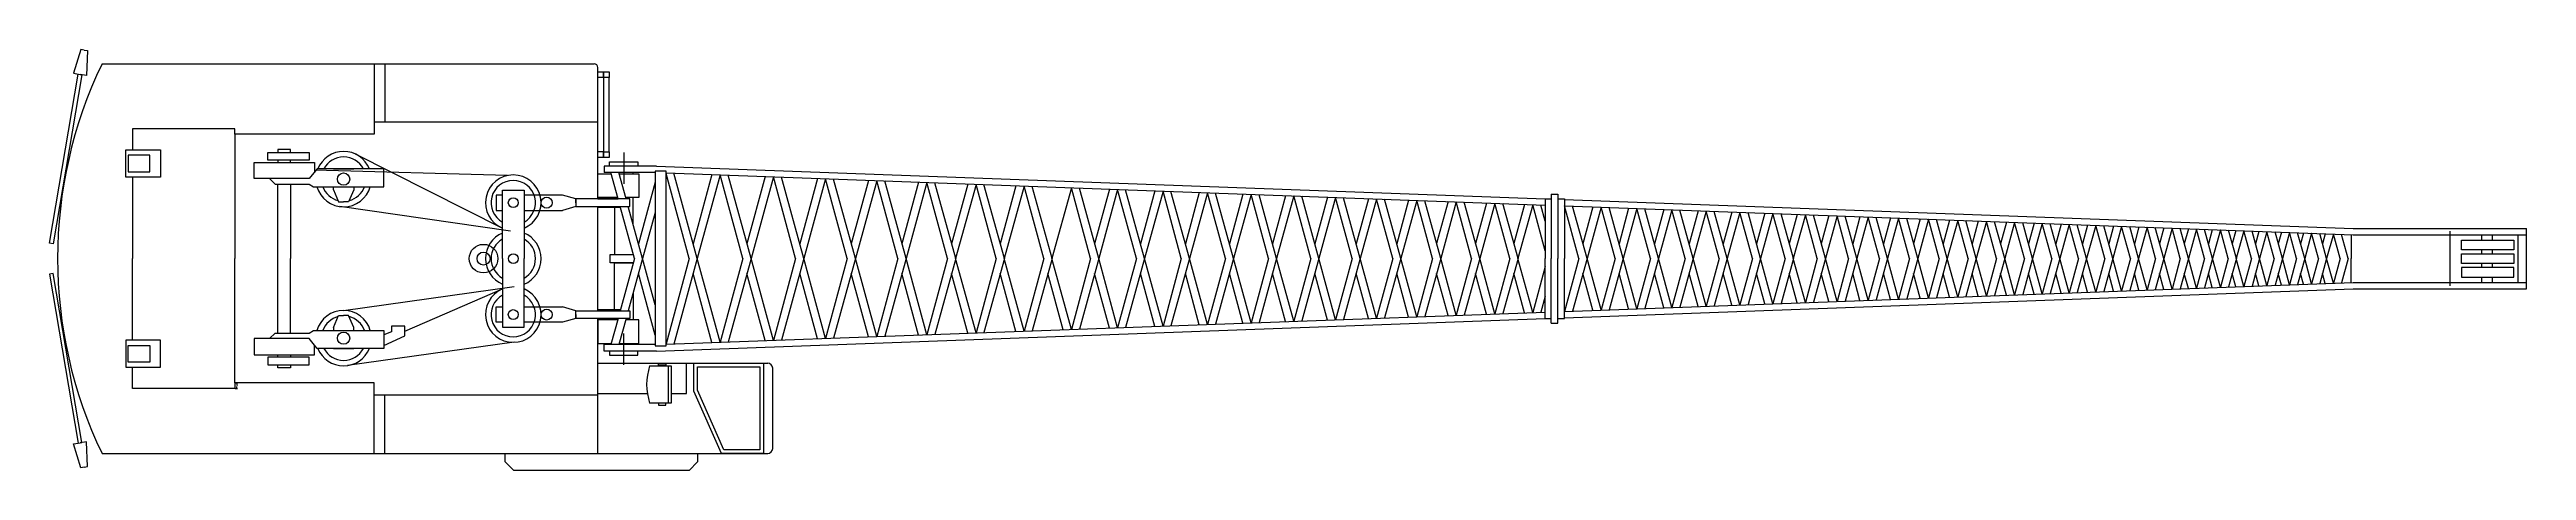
# Model space of a CAD drawing. Header units: inches. Extents: x -11313 to -10532, y -2328 to -2195.
import ezdxf

# ---------------------------------------------------------------- set-up
doc = ezdxf.new("R2010")
doc.units = ezdxf.units.IN
doc.header["$MEASUREMENT"] = 0
doc.layers.add('dimension', color=220, linetype='Continuous')
doc.styles.get("Standard").update_dxf_attribs({"font": 'arial.ttf'})
doc.dimstyles.get("Standard").update_dxf_attribs({"dimtxt": 0.18, "dimasz": 0.18, "dimexe": 0.18, "dimexo": 0.0625, "dimgap": 0.09, "dimtad": 0, "dimtih": 1, "dimtoh": 1, "dimdec": 4, "dimzin": 0, "dimdsep": 46, "dimtxsty": 'Standard', "dimcen": 0.09, "dimadec": 0, "dimazin": 0, "dimtfac": 1, "dimtdec": 4, "dimtofl": 0, "dimtmove": 0, "dimatfit": 3, "dimfxl": 1, "dimtolj": 1, "dimtzin": 0, "dimarcsym": 0})

# ---------------------------------------------------------------- blocks, each defined once
blk = doc.blocks.new('*D2')
at = {"layer": 'Defpoints', "color": 0, "transparency": 16777216}
for p in [(-11254.61, -2300.62), (-11254.61, -2302.38), (-11254.02, -2302.38)]:
    blk.add_point(p, dxfattribs=at)
at = {"layer": 'dimension', "color": 0, "lineweight": -2, "transparency": 16777216}
for p, q in [((-11254.54, -2300.62), (-11253.84, -2300.62)), ((-11254.54, -2302.38), (-11253.84, -2302.38)), ((-11254.02, -2300.8), (-11254.02, -2301.32)), ((-11254.02, -2302.2), (-11254.02, -2301.68))]:
    blk.add_line(p, q, dxfattribs=at)
at = {"layer": 'dimension', "color": 0, "transparency": 16777216}
for points in [[(-11254.05, -2300.8), (-11253.99, -2300.8), (-11254.02, -2300.62)], [(-11254.05, -2302.2), (-11253.99, -2302.2), (-11254.02, -2302.38)]]:
    blk.add_solid(points, dxfattribs=at)
at = {"layer": 'dimension', "color": 0, "transparency": 16777216, "insert": (-11254.02, -2301.5), "char_height": 0.18, "attachment_point": 5}
blk.add_mtext('\\A1;1.7564', dxfattribs=at)

msp = doc.modelspace()

# ---------------------------------------------------------------- linework, layer by layer
at = {"color": 0, "linetype": 'Continuous'}
for p, q in [((-11296.49572, -2199.99382), (-11141.34753, -2199.99382)), ((-11210.75133, -2199.99382), (-11210.75133, -2222.19802)), ((-11207.36972, -2199.99382), (-11207.36972, -2218.34415)), ((-11140.16643, -2242.56057), (-11140.16643, -2201.17492)), ((-11121.66641, -2232.24268), (-11138.18276, -2232.24268)), ((-11138.18276, -2232.24268), (-11138.18276, -2234.29093)), ((-11132.01708, -2227.91985), (-11132.01708, -2237.84124)), ((-11121.66641, -2232.24268), (-10841.54235, -2242.51764)), ((-11122.15443, -2234.29093), (-11138.18276, -2234.29093)), ((-11133.806, -2242.56057), (-11136.05217, -2234.29093)), ((-11131.30764, -2242.56057), (-11133.58092, -2234.29093)), ((-11122.15443, -2237.26064), (-11127.42152, -2256.69728)), ((-11118.67867, -2234.4019), (-10841.54235, -2244.56727)), ((-11111.39426, -2261.41114), (-11118.67867, -2234.59242)), ((-11108.83409, -2261.41114), (-11116.23416, -2234.49157)), ((-11104.23173, -2234.93182), (-11110.12991, -2256.69728)), ((-11101.61155, -2235.02792), (-11108.8473, -2261.41114)), ((-11094.44542, -2261.41114), (-11101.61155, -2235.02792)), ((-11091.88525, -2261.41114), (-11099.11268, -2235.11958)), ((-11087.44971, -2235.54738), (-11093.18107, -2256.69728)), ((-11084.83151, -2235.64342), (-11091.89847, -2261.41114)), ((-11077.83256, -2261.41114), (-11084.83151, -2235.64342)), ((-11075.2724, -2261.41114), (-11082.33061, -2235.73515)), ((-11071.00036, -2236.15074), (-11076.56822, -2256.69728)), ((-11068.38412, -2236.24671), (-11075.28561, -2261.41114)), ((-11061.54903, -2261.41114), (-11068.38412, -2236.24671)), ((-11058.98886, -2261.41114), (-11065.88122, -2236.33851)), ((-11054.87709, -2236.74214), (-11060.28468, -2256.69728)), ((-11052.26276, -2236.83804), (-11059.00208, -2261.41114)), ((-11045.58829, -2261.41114), (-11052.26276, -2236.83804)), ((-11043.02812, -2261.41114), (-11049.7579, -2236.92992)), ((-11039.07343, -2237.32182), (-11044.32394, -2256.69728)), ((-11036.46097, -2237.41765), (-11043.04133, -2261.41114)), ((-11029.94394, -2261.41114), (-11036.46097, -2237.41765)), ((-11027.38377, -2261.41114), (-11033.9542, -2237.5096)), ((-11023.58305, -2237.89001), (-11028.67959, -2256.69728)), ((-11020.97243, -2237.98577), (-11027.39698, -2261.41114)), ((-11014.60971, -2261.41114), (-11020.97243, -2237.98577)), ((-11012.04954, -2261.41114), (-11018.46378, -2238.07778)), ((-11008.39974, -2238.44693), (-11013.34536, -2256.69728)), ((-11005.79093, -2238.54263), (-11012.06275, -2261.41114)), ((-10999.57945, -2261.41114), (-11005.79093, -2238.54263)), ((-10997.01928, -2261.41114), (-11003.28042, -2238.63471)), ((-10990.91037, -2239.08844), (-10997.0325, -2261.41114)), ((-10984.84714, -2261.41114), (-10990.91037, -2239.08844)), ((-10982.28698, -2261.41114), (-10988.39805, -2239.1806)), ((-10978.9301, -2239.52788), (-10983.5828, -2256.69728)), ((-10976.32478, -2239.62344), (-10982.30019, -2261.41114)), ((-10970.40688, -2261.41114), (-10976.32478, -2239.62344)), ((-10967.84671, -2261.41114), (-10973.8107, -2239.71566)), ((-10964.63196, -2240.05234), (-10969.14253, -2256.69728)), ((-10962.02834, -2240.14784), (-10967.85992, -2261.41114)), ((-10956.25286, -2261.41114), (-10962.02834, -2240.14784)), ((-10953.6927, -2261.41114), (-10959.51252, -2240.24012)), ((-10950.61725, -2240.5664), (-10954.98852, -2256.69728)), ((-10948.01529, -2240.66184), (-10953.70591, -2261.41114)), ((-10942.37943, -2261.41114), (-10948.01529, -2240.66184)), ((-10939.81926, -2261.41114), (-10945.49777, -2240.75418)), ((-11140.16643, -2277.83957), (-11140.16643, -2244.98271)), ((-11128.68587, -2261.41114), (-11133.1481, -2244.98271)), ((-11126.1257, -2261.41114), (-11130.6418, -2244.98271)), ((-11122.15443, -2246.8828), (-11126.13891, -2261.41114)), ((-10936.88035, -2241.07027), (-10941.11508, -2256.69728)), ((-10934.28003, -2241.16565), (-10939.83247, -2261.41114)), ((-10928.78101, -2261.41114), (-10934.28003, -2241.16565)), ((-10926.22084, -2261.41114), (-10931.76084, -2241.25805)), ((-10923.41577, -2241.56415), (-10927.51666, -2256.69728)), ((-10920.81704, -2241.65947), (-10926.23405, -2261.41114)), ((-10915.45215, -2261.41114), (-10920.81704, -2241.65947)), ((-10912.89199, -2261.41114), (-10918.29621, -2241.75193)), ((-10910.2181, -2242.04824), (-10914.18781, -2256.69728)), ((-10907.62093, -2242.1435), (-10912.9052, -2261.41114)), ((-10902.38452, -2261.41114), (-10907.61791, -2242.14361)), ((-10899.82436, -2261.41114), (-10905.09548, -2242.23614)), ((-10897.27908, -2242.52284), (-10901.12018, -2256.69728)), ((-10894.68345, -2242.61805), (-10899.83757, -2261.41114)), ((-10889.57893, -2261.41114), (-10894.68345, -2242.61805)), ((-10887.01876, -2261.41114), (-10892.15945, -2242.71063)), ((-10884.59952, -2242.98793), (-10888.31459, -2256.69728)), ((-10882.0054, -2243.08308), (-10887.03198, -2261.41114)), ((-10877.02719, -2261.41114), (-10882.0054, -2243.08308)), ((-10874.46698, -2261.41114), (-10879.47982, -2243.17572)), ((-10872.17719, -2243.44358), (-10875.76581, -2256.68633)), ((-10869.58458, -2243.53868), (-10874.48621, -2261.41114)), ((-10864.73011, -2261.41114), (-10869.58458, -2243.53868)), ((-10862.16991, -2261.41114), (-10867.05749, -2243.63137)), ((-10860.00114, -2243.8902), (-10863.46874, -2256.68633)), ((-10857.40998, -2243.98524), (-10862.18913, -2261.41114)), ((-10852.67681, -2261.41114), (-10857.40998, -2243.98524)), ((-10850.11661, -2261.41114), (-10854.88141, -2244.07799)), ((-10848.06647, -2244.32796), (-10851.41544, -2256.68633)), ((-10845.47672, -2244.42295), (-10850.13583, -2261.41114)), ((-10841.54235, -2258.90794), (-10845.47672, -2244.42295)), ((-10841.54235, -2249.62443), (-10842.9467, -2244.51575)), ((-10841.54235, -2242.51764), (-10841.54235, -2261.41114)), ((-10841.54235, -2242.51764), (-10839.64296, -2242.51764)), ((-10839.64296, -2241.09567), (-10839.64296, -2261.41114)), ((-10839.64296, -2241.09567), (-10837.60586, -2241.09567)), ((-10837.60586, -2241.09567), (-10837.60586, -2261.41114)), ((-10837.60586, -2242.51764), (-10835.43104, -2242.51764)), ((-10835.43104, -2242.51764), (-10835.43104, -2261.41114)), ((-10835.43104, -2242.7418), (-10586.82837, -2251.86055)), ((-10835.43104, -2244.79143), (-10586.86593, -2253.9088)), ((-10830.91393, -2261.41114), (-10835.4281, -2244.79154)), ((-10828.35376, -2261.41114), (-10832.8969, -2244.88438)), ((-10826.5119, -2245.11858), (-10829.64959, -2256.69728)), ((-10823.92467, -2245.21348), (-10828.36698, -2261.41114)), ((-10819.52511, -2261.41114), (-10823.92467, -2245.21348)), ((-10816.96495, -2261.41114), (-10821.39208, -2245.30638)), ((-10815.23517, -2245.53221), (-10818.26077, -2256.69728)), ((-10812.64928, -2245.62706), (-10816.97816, -2261.41114)), ((-10808.36206, -2261.41114), (-10812.64928, -2245.62706)), ((-10805.80189, -2261.41114), (-10810.11532, -2245.72001)), ((-10804.18199, -2245.93764), (-10807.09771, -2256.69728)), ((-10801.59741, -2246.03245), (-10805.81511, -2261.41114)), ((-10797.42035, -2261.41114), (-10801.59746, -2246.03244)), ((-10794.86018, -2261.41114), (-10799.06215, -2246.12544)), ((-10793.34796, -2246.33504), (-10796.156, -2256.69728)), ((-10790.76467, -2246.42979), (-10794.87339, -2261.41114)), ((-10786.69548, -2261.41114), (-10790.76467, -2246.42979)), ((-10784.13531, -2261.41114), (-10788.22804, -2246.52283)), ((-10782.72865, -2246.72455), (-10785.43113, -2256.69728)), ((-10780.14662, -2246.81926), (-10784.14853, -2261.41114)), ((-10776.18321, -2261.41114), (-10780.14662, -2246.81926)), ((-10773.62305, -2261.41114), (-10777.6087, -2246.91235)), ((-10772.31984, -2247.10635), (-10774.91887, -2256.69728)), ((-10769.73905, -2247.20101), (-10773.63626, -2261.41114)), ((-10765.87934, -2261.41114), (-10769.73905, -2247.20101)), ((-10763.31917, -2261.41114), (-10767.19987, -2247.29415)), ((-10762.11738, -2247.48057), (-10764.61499, -2256.69728)), ((-10759.53779, -2247.57519), (-10763.33238, -2261.41114)), ((-10755.77971, -2261.41114), (-10759.53779, -2247.57519)), ((-10753.21955, -2261.41114), (-10756.99737, -2247.66838)), ((-10752.11715, -2247.84738), (-10754.51537, -2256.69728)), ((-10749.53876, -2247.94196), (-10753.23276, -2261.41114)), ((-10745.8803, -2261.41114), (-10749.53876, -2247.94196)), ((-10743.32013, -2261.41114), (-10746.99712, -2248.03519)), ((-10742.31517, -2248.20692), (-10744.61595, -2256.69728)), ((-10739.73793, -2248.30145), (-10743.33334, -2261.41114)), ((-10736.17712, -2261.41114), (-10739.73793, -2248.30145)), ((-10733.61695, -2261.41114), (-10737.19511, -2248.39472)), ((-10732.70749, -2248.55933), (-10734.91277, -2256.69728)), ((-10730.1314, -2248.65382), (-10733.63017, -2261.41114)), ((-10726.66411, -2261.41114), (-10730.1292, -2248.6539)), ((-10724.10395, -2261.41114), (-10727.5852, -2248.74721)), ((-10723.28811, -2248.90483), (-10725.39977, -2256.69728)), ((-10720.71313, -2248.99928), (-10724.11716, -2261.41114)), ((-10717.34186, -2261.41114), (-10720.71313, -2248.99928)), ((-10714.78169, -2261.41114), (-10718.168, -2249.09264)), ((-10714.05761, -2249.24341), (-10716.07752, -2256.69728)), ((-10711.48373, -2249.33782), (-10714.79491, -2261.41114)), ((-10708.20441, -2261.41114), (-10711.48373, -2249.33782)), ((-10705.64424, -2261.41114), (-10708.93747, -2249.43121)), ((-10705.01008, -2249.57527), (-10706.94006, -2256.69728)), ((-10702.43728, -2249.66964), (-10705.65745, -2261.41114)), ((-10699.24809, -2261.41114), (-10702.43728, -2249.66964)), ((-10696.68792, -2261.41114), (-10699.88992, -2249.76308)), ((-10696.14191, -2249.90056), (-10697.98374, -2256.69728)), ((-10693.57016, -2249.99489), (-10696.70113, -2261.41114)), ((-10690.46931, -2261.41114), (-10693.57016, -2249.99489)), ((-10687.90914, -2261.41114), (-10691.02172, -2250.08836)), ((-10687.44954, -2250.21939), (-10689.20496, -2256.69728)), ((-10684.87881, -2250.31369), (-10687.92236, -2261.41114)), ((-10681.86258, -2261.41114), (-10684.87682, -2250.31376)), ((-10679.30242, -2261.41114), (-10682.32733, -2250.40727)), ((-10678.92752, -2250.53198), (-10680.59824, -2256.69728)), ((-10676.35781, -2250.62624), (-10679.31563, -2261.41114)), ((-10673.42844, -2261.41114), (-10676.35781, -2250.62624)), ((-10670.86828, -2261.41114), (-10673.80728, -2250.71979)), ((-10670.57639, -2250.8383), (-10672.1641, -2256.69728)), ((-10668.00766, -2250.93252), (-10670.88149, -2261.41114)), ((-10665.16149, -2261.41114), (-10668.00766, -2250.93252)), ((-10662.60133, -2261.41114), (-10665.45613, -2251.02611)), ((-10662.3908, -2251.13855), (-10663.89715, -2256.69728)), ((-10659.82305, -2251.23273), (-10662.61454, -2261.41114)), ((-10657.05842, -2261.41114), (-10659.82305, -2251.23273)), ((-10654.49825, -2261.41114), (-10657.27052, -2251.32636)), ((-10654.36748, -2251.43284), (-10655.79408, -2256.69728)), ((-10651.80068, -2251.52699), (-10654.51147, -2261.41114)), ((-10649.11598, -2261.41114), (-10651.80068, -2251.52699)), ((-10646.55581, -2261.41114), (-10649.24717, -2251.62065)), ((-10646.5032, -2251.7213), (-10647.85163, -2256.69728)), ((-10643.93734, -2251.81542), (-10646.56902, -2261.41114)), ((-10641.33098, -2261.41114), (-10643.93734, -2251.81542)), ((-10638.77081, -2261.41114), (-10641.38288, -2251.90912)), ((-10638.79483, -2252.00405), (-10640.06663, -2256.69728)), ((-10636.22988, -2252.09813), (-10638.78403, -2261.41114)), ((-10633.70031, -2261.41114), (-10636.22988, -2252.09813)), ((-10631.14014, -2261.41114), (-10633.67448, -2252.19186)), ((-10631.23925, -2252.28119), (-10632.43596, -2256.69728)), ((-10628.6752, -2252.37524), (-10631.15335, -2261.41114)), ((-10626.22089, -2261.41114), (-10628.6752, -2252.37524)), ((-10623.66073, -2261.41114), (-10626.11888, -2252.469)), ((-10623.83345, -2252.55283), (-10624.95655, -2256.69728)), ((-10621.27028, -2252.64685), (-10623.67394, -2261.41114)), ((-10618.88975, -2261.41114), (-10621.27028, -2252.64685)), ((-10616.32958, -2261.41114), (-10618.71306, -2252.74065)), ((-10616.57446, -2252.81909), (-10617.6254, -2256.69728)), ((-10614.01215, -2252.91308), (-10616.3428, -2261.41114)), ((-10611.70229, -2261.41114), (-10614.01049, -2252.91314)), ((-10609.14212, -2261.41114), (-10611.45239, -2253.00697)), ((-10609.45774, -2253.08013), (-10610.43794, -2256.69728)), ((-10606.89627, -2253.17409), (-10609.15533, -2261.41114)), ((-10604.65896, -2261.41108), (-10606.89627, -2253.17409)), ((-10602.0988, -2261.41108), (-10604.33731, -2253.26795)), ((-10602.48375, -2253.33594), (-10603.39462, -2256.69722)), ((-10599.92311, -2253.42986), (-10602.11201, -2261.41108)), ((-10597.75528, -2261.41108), (-10599.92311, -2253.42986)), ((-10595.19511, -2261.41108), (-10597.3633, -2253.52376)), ((-10595.64801, -2253.58667), (-10596.49093, -2256.69722)), ((-10593.08818, -2253.68057), (-10595.20832, -2261.41108)), ((-10590.98845, -2261.41108), (-10593.08818, -2253.68057)), ((-10588.42828, -2261.41108), (-10590.52754, -2253.77449)), ((-10587.48277, -2253.88617), (-10587.48277, -2261.41114)), ((-10586.86593, -2253.9088), (-10532.20953, -2253.9088)), ((-10586.82837, -2251.86055), (-10532.20953, -2251.86055)), ((-10556.39214, -2252.77798), (-10556.39214, -2269.99806)), ((-10534.92654, -2253.9088), (-10534.92654, -2268.91349)), ((-10532.20953, -2270.96174), (-10532.20953, -2251.86055)), ((-11128.68587, -2261.41114), (-11133.1481, -2277.83957)), ((-11126.1257, -2261.41114), (-11130.6418, -2277.83957)), ((-11122.15443, -2275.93949), (-11126.13891, -2261.41114)), ((-11111.39426, -2261.41114), (-11118.67867, -2288.22987)), ((-11108.83409, -2261.41114), (-11116.23416, -2288.33072)), ((-11101.61155, -2287.79436), (-11108.8473, -2261.41114)), ((-11094.44542, -2261.41114), (-11101.61155, -2287.79436)), ((-11091.88525, -2261.41114), (-11099.11268, -2287.7027)), ((-11084.83151, -2287.17887), (-11091.89847, -2261.41114)), ((-11077.83256, -2261.41114), (-11084.83151, -2287.17887)), ((-11075.2724, -2261.41114), (-11082.33061, -2287.08714)), ((-11068.38412, -2286.57558), (-11075.28561, -2261.41114)), ((-11061.54903, -2261.41114), (-11068.38412, -2286.57558)), ((-11058.98886, -2261.41114), (-11065.88122, -2286.48377)), ((-11052.26276, -2285.98425), (-11059.00208, -2261.41114)), ((-11045.58829, -2261.41114), (-11052.26276, -2285.98425)), ((-11043.02812, -2261.41114), (-11049.7579, -2285.89237)), ((-11036.46097, -2285.40464), (-11043.04133, -2261.41114)), ((-11029.94394, -2261.41114), (-11036.46097, -2285.40464)), ((-11027.38377, -2261.41114), (-11033.9542, -2285.31269)), ((-11020.97243, -2284.83652), (-11027.39698, -2261.41114)), ((-11014.60971, -2261.41114), (-11020.97243, -2284.83652)), ((-11012.04954, -2261.41114), (-11018.46378, -2284.7445)), ((-11005.79093, -2284.27966), (-11012.06275, -2261.41114)), ((-10999.57945, -2261.41114), (-11005.79093, -2284.27966)), ((-10997.01928, -2261.41114), (-11003.28042, -2284.18758)), ((-10990.91037, -2283.73384), (-10997.0325, -2261.41114)), ((-10984.84714, -2261.41114), (-10990.91037, -2283.73384)), ((-10982.28698, -2261.41114), (-10988.39805, -2283.64169)), ((-10976.32478, -2283.19884), (-10982.30019, -2261.41114)), ((-10970.40688, -2261.41114), (-10976.32478, -2283.19884)), ((-10967.84671, -2261.41114), (-10973.8107, -2283.10663)), ((-10962.02834, -2282.67445), (-10967.85992, -2261.41114)), ((-10956.25286, -2261.41114), (-10962.02834, -2282.67445)), ((-10953.6927, -2261.41114), (-10959.51252, -2282.58217)), ((-10948.01529, -2282.16045), (-10953.70591, -2261.41114)), ((-10942.37943, -2261.41114), (-10948.01529, -2282.16045)), ((-10939.81926, -2261.41114), (-10945.49777, -2282.06811)), ((-10934.28003, -2281.65664), (-10939.83247, -2261.41114)), ((-10928.78101, -2261.41114), (-10934.28003, -2281.65664)), ((-10926.22084, -2261.41114), (-10931.76084, -2281.56424)), ((-10920.81704, -2281.16282), (-10926.23405, -2261.41114)), ((-10915.45215, -2261.41114), (-10920.81704, -2281.16282)), ((-10912.89199, -2261.41114), (-10918.29621, -2281.07035)), ((-10907.62093, -2280.67878), (-10912.9052, -2261.41114)), ((-10902.38452, -2261.41114), (-10907.61791, -2280.67867)), ((-10899.82436, -2261.41114), (-10905.09548, -2280.58615)), ((-10894.68345, -2280.20424), (-10899.83757, -2261.41114)), ((-10889.57893, -2261.41114), (-10894.68345, -2280.20424)), ((-10887.01876, -2261.41114), (-10892.15945, -2280.11166)), ((-10882.0054, -2279.73921), (-10887.03198, -2261.41114)), ((-10877.02719, -2261.41114), (-10882.0054, -2279.73921)), ((-10874.46698, -2261.41114), (-10879.47982, -2279.64657)), ((-10869.58458, -2279.28361), (-10874.48621, -2261.41114)), ((-10864.73011, -2261.41114), (-10869.58458, -2279.28361)), ((-10862.16991, -2261.41114), (-10867.05749, -2279.19092)), ((-10857.40998, -2278.83705), (-10862.18913, -2261.41114)), ((-10852.67681, -2261.41114), (-10857.40998, -2278.83705)), ((-10850.11661, -2261.41114), (-10854.88141, -2278.7443)), ((-10845.47672, -2278.39933), (-10850.13583, -2261.41114)), ((-10841.54235, -2263.91434), (-10845.47672, -2278.39933)), ((-10841.54235, -2280.30465), (-10841.54235, -2261.41114)), ((-10839.64296, -2281.72662), (-10839.64296, -2261.41114)), ((-10837.60586, -2281.72662), (-10837.60586, -2261.41114)), ((-10835.43104, -2280.30465), (-10835.43104, -2261.41114)), ((-10830.91393, -2261.41114), (-10835.4281, -2278.03075)), ((-10828.35376, -2261.41114), (-10832.8969, -2277.93791)), ((-10823.92467, -2277.6088), (-10828.36698, -2261.41114)), ((-10819.52511, -2261.41114), (-10823.92467, -2277.6088)), ((-10816.96495, -2261.41114), (-10821.39208, -2277.51591)), ((-10812.64928, -2277.19522), (-10816.97816, -2261.41114)), ((-10808.36206, -2261.41114), (-10812.64928, -2277.19522)), ((-10805.80189, -2261.41114), (-10810.11532, -2277.10228)), ((-10801.59741, -2276.78984), (-10805.81511, -2261.41114)), ((-10797.42035, -2261.41114), (-10801.59746, -2276.78984)), ((-10794.86018, -2261.41114), (-10799.06215, -2276.69685)), ((-10790.76467, -2276.3925), (-10794.87339, -2261.41114)), ((-10786.69548, -2261.41114), (-10790.76467, -2276.3925)), ((-10784.13531, -2261.41114), (-10788.22804, -2276.29945)), ((-10780.14662, -2276.00303), (-10784.14853, -2261.41114)), ((-10776.18321, -2261.41114), (-10780.14662, -2276.00303)), ((-10773.62305, -2261.41114), (-10777.6087, -2275.90993)), ((-10769.73905, -2275.62128), (-10773.63626, -2261.41114)), ((-10765.87934, -2261.41114), (-10769.73905, -2275.62128)), ((-10763.31917, -2261.41114), (-10767.19987, -2275.52814)), ((-10759.53779, -2275.24709), (-10763.33238, -2261.41114)), ((-10755.77971, -2261.41114), (-10759.53779, -2275.24709)), ((-10753.21955, -2261.41114), (-10756.99737, -2275.15391)), ((-10749.53876, -2274.88033), (-10753.23276, -2261.41114)), ((-10745.8803, -2261.41114), (-10749.53876, -2274.88033)), ((-10743.32013, -2261.41114), (-10746.99712, -2274.7871)), ((-10739.73793, -2274.52083), (-10743.33334, -2261.41114)), ((-10736.17712, -2261.41114), (-10739.73793, -2274.52083)), ((-10733.61695, -2261.41114), (-10737.19511, -2274.42756)), ((-10730.1314, -2274.16847), (-10733.63017, -2261.41114)), ((-10726.66411, -2261.41114), (-10730.1292, -2274.16839)), ((-10724.10395, -2261.41114), (-10727.5852, -2274.07507)), ((-10720.71313, -2273.823), (-10724.11716, -2261.41114)), ((-10717.34186, -2261.41114), (-10720.71313, -2273.823)), ((-10714.78169, -2261.41114), (-10718.168, -2273.72965)), ((-10711.48373, -2273.48447), (-10714.79491, -2261.41114)), ((-10708.20441, -2261.41114), (-10711.48373, -2273.48447)), ((-10705.64424, -2261.41114), (-10708.93747, -2273.39107)), ((-10702.43728, -2273.15265), (-10705.65745, -2261.41114)), ((-10699.24809, -2261.41114), (-10702.43728, -2273.15265)), ((-10696.68792, -2261.41114), (-10699.88992, -2273.05921)), ((-10693.57016, -2272.8274), (-10696.70113, -2261.41114)), ((-10690.46931, -2261.41114), (-10693.57016, -2272.8274)), ((-10687.90914, -2261.41114), (-10691.02172, -2272.73392)), ((-10684.87881, -2272.5086), (-10687.92236, -2261.41114)), ((-10681.86258, -2261.41114), (-10684.87682, -2272.50853)), ((-10679.30242, -2261.41114), (-10682.32733, -2272.41501)), ((-10676.35781, -2272.19605), (-10679.31563, -2261.41114)), ((-10673.42844, -2261.41114), (-10676.35781, -2272.19605)), ((-10670.86828, -2261.41114), (-10673.80728, -2272.1025)), ((-10668.00766, -2271.88977), (-10670.88149, -2261.41114)), ((-10665.16149, -2261.41114), (-10668.00766, -2271.88977)), ((-10662.60133, -2261.41114), (-10665.45613, -2271.79618)), ((-10659.82305, -2271.58956), (-10662.61454, -2261.41114)), ((-10657.05842, -2261.41114), (-10659.82305, -2271.58956)), ((-10654.49825, -2261.41114), (-10657.27052, -2271.49593)), ((-10651.80068, -2271.29529), (-10654.51147, -2261.41114)), ((-10649.11598, -2261.41114), (-10651.80068, -2271.29529)), ((-10646.55581, -2261.41114), (-10649.24717, -2271.20163)), ((-10643.93734, -2271.00687), (-10646.56902, -2261.41114)), ((-10641.33098, -2261.41114), (-10643.93734, -2271.00687)), ((-10638.77081, -2261.41114), (-10641.38288, -2270.91317)), ((-10636.22988, -2270.72416), (-10638.78403, -2261.41114)), ((-10633.70031, -2261.41114), (-10636.22988, -2270.72416)), ((-10631.14014, -2261.41114), (-10633.67448, -2270.63043)), ((-10628.6752, -2270.44705), (-10631.15335, -2261.41114)), ((-10626.22089, -2261.41114), (-10628.6752, -2270.44705)), ((-10623.66073, -2261.41114), (-10626.11888, -2270.35329)), ((-10621.27028, -2270.17544), (-10623.67394, -2261.41114)), ((-10618.88975, -2261.41114), (-10621.27028, -2270.17544)), ((-10616.32958, -2261.41114), (-10618.71306, -2270.08164)), ((-10614.01215, -2269.90921), (-10616.3428, -2261.41114)), ((-10611.70229, -2261.41114), (-10614.01049, -2269.90915)), ((-10609.14212, -2261.41114), (-10611.45239, -2269.81532)), ((-10606.89627, -2269.6482), (-10609.15533, -2261.41114)), ((-10604.65896, -2261.4112), (-10606.89627, -2269.6482)), ((-10602.0988, -2261.4112), (-10604.33731, -2269.55434)), ((-10599.92311, -2269.39242), (-10602.11201, -2261.4112)), ((-10597.75528, -2261.4112), (-10599.92311, -2269.39242)), ((-10595.19511, -2261.4112), (-10597.3633, -2269.29853)), ((-10593.08818, -2269.14172), (-10595.20832, -2261.4112)), ((-10590.98845, -2261.4112), (-10593.08818, -2269.14172)), ((-10588.42828, -2261.4112), (-10590.52754, -2269.0478)), ((-10587.48277, -2268.93611), (-10587.48277, -2261.41114)), ((-11122.15443, -2285.56165), (-11127.42152, -2266.12501)), ((-11104.23173, -2287.89047), (-11110.12991, -2266.12501)), ((-11087.44971, -2287.27491), (-11093.18107, -2266.12501)), ((-11071.00036, -2286.67154), (-11076.56822, -2266.12501)), ((-11054.87709, -2286.08014), (-11060.28468, -2266.12501)), ((-11039.07343, -2285.50046), (-11044.32394, -2266.12501)), ((-11023.58305, -2284.93228), (-11028.67959, -2266.12501)), ((-11008.39974, -2284.37535), (-11013.34536, -2266.12501)), ((-10993.51741, -2283.82947), (-10998.3151, -2266.12501)), ((-10978.9301, -2283.29441), (-10983.5828, -2266.12501)), ((-10964.63196, -2282.76995), (-10969.14253, -2266.12501)), ((-10950.61725, -2282.25589), (-10954.98852, -2266.12501)), ((-10936.88035, -2281.75202), (-10941.11508, -2266.12501)), ((-10923.41577, -2281.25814), (-10927.51666, -2266.12501)), ((-10910.2181, -2280.77405), (-10914.18781, -2266.12501)), ((-10897.27908, -2280.29945), (-10901.12018, -2266.12501)), ((-10884.59952, -2279.83436), (-10888.31459, -2266.12501)), ((-10872.17719, -2279.37871), (-10875.76581, -2266.13595)), ((-10860.00114, -2278.93209), (-10863.46874, -2266.13595)), ((-10848.06647, -2278.49433), (-10851.41544, -2266.13595)), ((-10835.43104, -2278.03086), (-10586.86593, -2268.91349)), ((-10835.43104, -2280.08049), (-10586.82837, -2270.96174)), ((-10826.5119, -2277.7037), (-10829.64959, -2266.12501)), ((-10815.23517, -2277.29007), (-10818.26077, -2266.12501)), ((-10804.18199, -2276.88464), (-10807.09771, -2266.12501)), ((-10793.34796, -2276.48725), (-10796.156, -2266.12501)), ((-10782.72865, -2276.09773), (-10785.43113, -2266.12501)), ((-10772.31984, -2275.71594), (-10774.91887, -2266.12501)), ((-10762.11738, -2275.34171), (-10764.61499, -2266.12501)), ((-10752.11715, -2274.9749), (-10754.51537, -2266.12501)), ((-10742.31517, -2274.61537), (-10744.61595, -2266.12501)), ((-10732.70749, -2274.26296), (-10734.91277, -2266.12501)), ((-10723.28811, -2273.91745), (-10725.39977, -2266.12501)), ((-10714.05761, -2273.57888), (-10716.07752, -2266.12501)), ((-10705.01008, -2273.24702), (-10706.94006, -2266.12501)), ((-10696.14191, -2272.92173), (-10697.98374, -2266.12501)), ((-10687.44954, -2272.6029), (-10689.20496, -2266.12501)), ((-10678.92752, -2272.29031), (-10680.59824, -2266.12501)), ((-10670.57639, -2271.98399), (-10672.1641, -2266.12501)), ((-10662.3908, -2271.68374), (-10663.89715, -2266.12501)), ((-10654.36748, -2271.38944), (-10655.79408, -2266.12501)), ((-10646.5032, -2271.10098), (-10647.85163, -2266.12501)), ((-10638.79483, -2270.81824), (-10640.06663, -2266.12501)), ((-10631.23925, -2270.5411), (-10632.43596, -2266.12501)), ((-10623.83345, -2270.26946), (-10624.95655, -2266.12501)), ((-10616.57446, -2270.0032), (-10617.6254, -2266.12501)), ((-10609.45774, -2269.74215), (-10610.43794, -2266.12501)), ((-10602.48375, -2269.48635), (-10603.39462, -2266.12507)), ((-10595.64801, -2269.23561), (-10596.49093, -2266.12507)), ((-10586.86593, -2268.91349), (-10532.20953, -2268.91349)), ((-10586.82837, -2270.96174), (-10532.20953, -2270.96174)), ((-11118.67867, -2288.42039), (-10841.54235, -2278.25502)), ((-10841.54235, -2273.19786), (-10842.9467, -2278.30653)), ((-11140.16643, -2322.82847), (-11140.16643, -2280.26172)), ((-11133.806, -2280.26172), (-11136.05217, -2288.53135)), ((-11131.30764, -2280.26172), (-11133.58092, -2288.53135)), ((-11132.01708, -2294.90244), (-11132.01708, -2284.98105)), ((-11121.66641, -2290.57961), (-10841.54235, -2280.30465)), ((-10841.54235, -2280.30465), (-10839.64296, -2280.30465)), ((-10839.64296, -2281.72662), (-10837.60586, -2281.72662)), ((-10837.60586, -2280.30465), (-10835.43104, -2280.30465)), ((-11140.16643, -2294.38645), (-11086.64469, -2294.38645)), ((-11122.15443, -2288.53135), (-11138.18276, -2288.53135)), ((-11138.18276, -2290.57961), (-11138.18276, -2288.53135)), ((-11121.66641, -2290.57961), (-11138.18276, -2290.57961)), ((-11117.98184, -2295.21102), (-11117.98184, -2306.99675)), ((-11112.20283, -2303.95991), (-11112.20283, -2294.38645)), ((-11210.75133, -2322.82847), (-11210.75133, -2300.62427)), ((-11085.06989, -2321.25366), (-11085.06989, -2295.96126)), ((-11207.36972, -2322.82847), (-11207.36972, -2304.47814)), ((-11140.16643, -2303.95991), (-11124.5921, -2303.95991)), ((-11117.05278, -2303.95991), (-11112.20283, -2303.95991)), ((-11296.49572, -2322.82847), (-11086.64469, -2322.82847))]:
    msp.add_line(p, q, dxfattribs=at)
for points in [[(-11302.09995, -2195.65383), (-11303.12605, -2195.47942), (-11305.45395, -2202.96392), (-11303.40175, -2203.31274)], [(-11302.09995, -2195.65383), (-11301.07385, -2195.82824), (-11301.34955, -2203.66155), (-11303.40175, -2203.31274)], [(-11210.75133, -2222.19802), (-11254.60678, -2222.19802), (-11254.60678, -2220.4416), (-11286.87604, -2220.4416), (-11286.87604, -2227.13799)], [(-11254.60678, -2222.19802), (-11254.60678, -2261.41114)], [(-11140.16643, -2218.34415), (-11210.75133, -2218.34415)], [(-11231.16447, -2236.19318), (-11248.58355, -2236.19318), (-11248.58355, -2231.09529), (-11229.55798, -2231.09529), (-11229.55798, -2234.21387)], [(-11243.69521, -2236.19318), (-11241.94552, -2237.94287), (-11231.19042, -2237.94287), (-11229.81982, -2238.73419), (-11207.6908, -2238.73419), (-11207.6908, -2233.11775), (-11228.66833, -2233.11775), (-11231.16447, -2236.19318)], [(-11237.03196, -2227.90159), (-11237.03196, -2227.01768), (-11241.10957, -2227.01768), (-11241.10957, -2227.90159)], [(-11241.10957, -2230.34956), (-11241.10957, -2231.09529), (-11237.03196, -2231.09529), (-11237.03196, -2230.34956)], [(-11223.49594, -2233.11775), (-11217.16809, -2233.11775)], [(-11216.69861, -2228.37439), (-11170.25335, -2251.83851)], [(-11286.87604, -2235.73263), (-11286.87604, -2261.41114)], [(-11241.10957, -2284.87942), (-11241.10957, -2237.94287)], [(-11237.03196, -2237.94287), (-11237.03196, -2261.41114)], [(-11168.62532, -2235.20017), (-11229.55798, -2233.4866)], [(-11223.49594, -2239.68376), (-11223.49594, -2238.73419)], [(-11223.49594, -2239.68376), (-11221.91398, -2243.518), (-11220.33201, -2243.518)], [(-11217.16809, -2239.68376), (-11218.75005, -2243.518), (-11220.33201, -2243.518)], [(-11217.16809, -2238.73419), (-11217.16809, -2239.68376)], [(-11170.25335, -2261.41114), (-11170.25335, -2239.84337), (-11163.46834, -2239.84337), (-11163.46834, -2261.41114)], [(-11133.93435, -2242.08804), (-11140.16643, -2242.08804), (-11140.16643, -2234.65768), (-11135.95256, -2234.65768)], [(-11129.05234, -2234.65768), (-11129.05234, -2234.29093), (-11133.58092, -2234.29093)], [(-11133.48011, -2234.65768), (-11127.29666, -2234.65768), (-11127.29666, -2242.08804), (-11131.43753, -2242.08804)], [(-11167.71457, -2252.70343), (-11221.57134, -2244.99867)], [(-11170.25335, -2241.3495), (-11172.25391, -2241.3495), (-11172.25391, -2246.19378), (-11170.25335, -2246.19378)], [(-11151.35382, -2241.3495), (-11151.35382, -2241.3495), (-11163.46834, -2241.3495)], [(-11163.46834, -2246.19378), (-11151.35382, -2246.19378)], [(-11147.15855, -2243.77164), (-11147.15855, -2242.56057), (-11151.35382, -2241.3495)], [(-11147.15855, -2243.77164), (-11147.15855, -2244.98271), (-11151.35382, -2246.19378)], [(-11140.16643, -2242.56057), (-11140.16643, -2242.55568), (-11133.80733, -2242.55568)], [(-11133.07035, -2245.26897), (-11140.16643, -2245.26897), (-11140.16643, -2244.98271)], [(-11134.98182, -2242.08804), (-11134.98182, -2242.56057)], [(-11134.98182, -2244.98271), (-11134.98182, -2260.09168), (-11129.05234, -2260.09168), (-11129.05234, -2260.0619)], [(-11129.05234, -2250.76475), (-11129.05234, -2242.08804)], [(-10546.3688, -2253.9088), (-10546.3688, -2255.58639)], [(-10542.87716, -2255.58639), (-10542.87716, -2253.9088)], [(-11286.87604, -2287.08965), (-11286.87604, -2261.41114)], [(-11254.60678, -2300.62427), (-11254.60678, -2261.41114)], [(-11237.03196, -2284.87942), (-11237.03196, -2261.41114)], [(-11170.25335, -2261.41114), (-11170.25335, -2282.97892), (-11163.46834, -2282.97892), (-11163.46834, -2261.41114)], [(-11129.04426, -2262.73061), (-11136.26023, -2262.73061), (-11136.26023, -2260.09168), (-11129.04426, -2260.09168)], [(-11134.98182, -2277.83957), (-11134.98182, -2262.73061), (-11129.05234, -2262.73061), (-11129.05234, -2262.76039)], [(-10546.3688, -2258.59522), (-10546.3688, -2259.90672)], [(-10546.3688, -2262.91556), (-10546.3688, -2264.22706)], [(-10542.87716, -2259.90672), (-10542.87716, -2258.59522)], [(-10542.87716, -2264.22706), (-10542.87716, -2262.91556)], [(-11220.33201, -2277.73542), (-11166.60194, -2270.15902)], [(-11201.07504, -2284.23597), (-11170.25335, -2270.98377)], [(-11129.05234, -2272.05754), (-11129.05234, -2280.73424)], [(-10546.3688, -2267.2359), (-10546.3688, -2268.91349)], [(-10542.87716, -2268.91349), (-10542.87716, -2267.2359)], [(-11223.49594, -2283.13853), (-11221.91398, -2279.30429), (-11220.33201, -2279.30429)], [(-11217.16809, -2283.13853), (-11218.75005, -2279.30429), (-11220.33201, -2279.30429)], [(-11170.25335, -2281.47279), (-11172.25391, -2281.47279), (-11172.25391, -2276.6285), (-11170.25335, -2276.6285)], [(-11163.46834, -2276.6285), (-11151.35382, -2276.6285)], [(-11147.15855, -2279.05064), (-11147.15855, -2277.83957), (-11151.35382, -2276.6285)], [(-11147.15855, -2279.05064), (-11147.15855, -2280.26172), (-11151.35382, -2281.47279)], [(-11133.07035, -2277.55331), (-11140.16643, -2277.55331), (-11140.16643, -2277.83957)], [(-11231.16447, -2286.62911), (-11248.58355, -2286.62911), (-11248.58355, -2291.727), (-11229.55798, -2291.727), (-11229.55798, -2288.60842)], [(-11243.69521, -2286.62911), (-11241.94552, -2284.87942), (-11231.19042, -2284.87942), (-11229.81982, -2284.0881), (-11207.6908, -2284.0881), (-11207.6908, -2289.70453), (-11228.66833, -2289.70453), (-11231.16447, -2286.62911)], [(-11223.49594, -2283.13853), (-11223.49594, -2284.0881)], [(-11166.57869, -2287.79729), (-11219.11861, -2295.15329)], [(-11217.16809, -2284.0881), (-11217.16809, -2283.13853)], [(-11207.6908, -2288.75031), (-11201.07504, -2285.79547), (-11201.07504, -2282.67647), (-11205.26288, -2282.67647), (-11205.26288, -2284.44116), (-11207.6908, -2285.42611)], [(-11151.35382, -2281.47279), (-11151.35382, -2281.47279), (-11163.46834, -2281.47279)], [(-11140.16643, -2280.26172), (-11140.16643, -2280.26661), (-11133.80733, -2280.26661)], [(-11133.93435, -2280.73424), (-11140.16643, -2280.73424), (-11140.16643, -2288.16461), (-11135.95256, -2288.16461)], [(-11134.98182, -2280.73424), (-11134.98182, -2280.26172)], [(-11133.48011, -2288.16461), (-11127.29666, -2288.16461), (-11127.29666, -2280.73424), (-11131.43753, -2280.73424)], [(-11241.10957, -2292.47272), (-11241.10957, -2291.727), (-11237.03196, -2291.727), (-11237.03196, -2292.47272)], [(-11237.03196, -2294.92069), (-11237.03196, -2295.80461), (-11241.10957, -2295.80461), (-11241.10957, -2294.92069)], [(-11223.49594, -2289.70453), (-11217.16809, -2289.70453)], [(-11129.05234, -2288.16461), (-11129.05234, -2288.53135), (-11133.58092, -2288.53135)], [(-11123.85727, -2295.21102), (-11117.05278, -2295.21102), (-11117.05278, -2306.99675), (-11123.85727, -2306.99675)], [(-11210.75133, -2300.62427), (-11254.60678, -2300.62427), (-11254.60678, -2302.38069), (-11286.87604, -2302.38069), (-11286.87604, -2295.68429)], [(-11140.16643, -2304.47814), (-11210.75133, -2304.47814)], [(-11302.09995, -2327.16846), (-11303.12605, -2327.34287), (-11305.45395, -2319.85837), (-11303.40175, -2319.50955)], [(-11302.09995, -2327.16846), (-11301.07385, -2326.99405), (-11301.34955, -2319.16073), (-11303.40175, -2319.50955)]]:
    msp.add_lwpolyline(points, dxfattribs=at)
for points in [[(-11311.87617, -2256.70155), (-11313.04288, -2256.50324), (-11303.98511, -2203.21358), (-11302.81839, -2203.41189)], [(-11140.16643, -2202.46178), (-11138.41677, -2202.46178), (-11138.41677, -2204.28567), (-11140.16643, -2204.28567)], [(-11136.62522, -2204.2695), (-11138.41677, -2204.2695), (-11138.41677, -2202.47795), (-11136.62522, -2202.47795)], [(-11138.41677, -2227.6973), (-11136.62522, -2227.6973), (-11136.62522, -2204.2695), (-11138.41677, -2204.2695)], [(-11288.97042, -2227.13799), (-11278.04311, -2227.13799), (-11278.04311, -2235.73263), (-11288.97042, -2235.73263)], [(-11288.2434, -2234.01409), (-11281.45919, -2234.01409), (-11281.45919, -2228.76733), (-11288.2434, -2228.76733)], [(-11244.27672, -2227.90159), (-11231.1781, -2227.90159), (-11231.1781, -2230.34956), (-11244.27672, -2230.34956)], [(-11140.16643, -2227.68113), (-11138.41677, -2227.68113), (-11138.41677, -2229.50502), (-11140.16643, -2229.50502)], [(-11136.62522, -2229.48885), (-11138.41677, -2229.48885), (-11138.41677, -2227.6973), (-11136.62522, -2227.6973)], [(-11136.48636, -2230.92322), (-11127.5478, -2230.92322), (-11127.5478, -2232.24268), (-11136.48636, -2232.24268)], [(-11122.15443, -2288.95519), (-11118.67867, -2288.95519), (-11118.67867, -2233.8671), (-11122.15443, -2233.8671)], [(-11147.15855, -2244.98271), (-11130.1561, -2244.98271), (-11130.1561, -2242.56057), (-11147.15855, -2242.56057)], [(-10552.72406, -2255.58639), (-10536.20899, -2255.58639), (-10536.20899, -2258.59522), (-10552.72406, -2258.59522)], [(-10552.72406, -2259.90672), (-10536.20899, -2259.90672), (-10536.20899, -2262.91556), (-10552.72406, -2262.91556)], [(-10552.72406, -2267.2359), (-10536.20899, -2267.2359), (-10536.20899, -2264.22706), (-10552.72406, -2264.22706)], [(-11311.87617, -2266.12073), (-11313.04288, -2266.31904), (-11303.98511, -2319.6087), (-11302.81839, -2319.4104)], [(-11147.15855, -2277.83957), (-11130.1561, -2277.83957), (-11130.1561, -2280.26172), (-11147.15855, -2280.26172)], [(-11288.97042, -2295.68429), (-11278.04311, -2295.68429), (-11278.04311, -2287.08965), (-11288.97042, -2287.08965)], [(-11288.2434, -2288.8082), (-11281.45919, -2288.8082), (-11281.45919, -2294.05496), (-11288.2434, -2294.05496)], [(-11244.27672, -2294.92069), (-11231.1781, -2294.92069), (-11231.1781, -2292.47272), (-11244.27672, -2292.47272)], [(-11136.48636, -2291.89907), (-11127.5478, -2291.89907), (-11127.5478, -2290.57961), (-11136.48636, -2290.57961)], [(-11121.06183, -2294.59067), (-11118.74665, -2294.59067), (-11118.74665, -2295.21102), (-11121.06183, -2295.21102)], [(-11109.89182, -2294.38645), (-11087.97611, -2294.38645), (-11087.97611, -2322.82847), (-11101.21449, -2322.82847), (-11109.89182, -2303.17978)], [(-11108.73513, -2295.54315), (-11089.13281, -2295.54315), (-11089.13281, -2321.67177), (-11100.46085, -2321.67177), (-11108.73513, -2302.93574)], [(-11121.06183, -2307.6171), (-11118.74665, -2307.6171), (-11118.74665, -2306.99675), (-11121.06183, -2306.99675)], [(-11169.38725, -2322.82847), (-11108.74874, -2322.82847), (-11108.74874, -2325.51817), (-11111.43844, -2328.20787), (-11166.69755, -2328.20787), (-11169.38725, -2325.51817)]]:
    msp.add_lwpolyline(points, close=True, dxfattribs=at)
for centre, radius in [((-11220.33201, -2236.33567), 1.93756), ((-11166.86085, -2243.77164), 1.55518), ((-11156.34726, -2243.77164), 1.73441), ((-11176.23506, -2261.41114), 4.50664), ((-11176.23506, -2261.41114), 2.05233), ((-11166.84323, -2261.41114), 1.55518), ((-11166.86085, -2279.05064), 1.55518), ((-11156.34726, -2279.05064), 1.73441), ((-11220.33201, -2286.48662), 1.93756)]:
    msp.add_circle(centre, radius, dxfattribs=at)
for centre, radius, start, end in [((-11168.79469, -2261.41114), 141.70265, 154.31495098, 205.68504902), ((-11141.34753, -2201.17492), 1.1811, 0, 90), ((-11220.33201, -2236.33567), 8.7512, 21.57452677, 158.42547323), ((-11220.33201, -2236.33567), 7.00096, 27.36380734, 152.63619266), ((-11220.33201, -2236.33567), 8.7512, 195.90713506, 344.09286494), ((-11220.33201, -2236.33567), 7.00096, 200.03527945, 255.53878016), ((-11220.33201, -2236.33567), 7.00096, 284.46121984, 339.96472055), ((-11166.86085, -2243.77164), 8.7512, 292.80908969, 247.19091031), ((-11166.86085, -2243.77164), 7.00096, 298.98477741, 241.01522259), ((-11166.84323, -2261.41114), 8.7512, 112.93425352, 180), ((-11166.84323, -2261.41114), 7.00096, 119.14970382, 180), ((-11166.84323, -2261.41114), 8.7512, 0, 67.31595925), ((-11166.84323, -2261.41114), 7.00096, 0, 61.17988642), ((-11166.84323, -2261.41114), 8.7512, 180, 247.06574648), ((-11166.84323, -2261.41114), 7.00096, 180, 240.85029618), ((-11166.84323, -2261.41114), 7.00096, 298.82011358, 0), ((-11166.84323, -2261.41114), 8.7512, 292.68404075, 0), ((-11166.86085, -2279.05064), 8.7512, 112.80908969, 67.19091031), ((-11220.33201, -2286.48662), 8.7512, 15.90713506, 164.09286494), ((-11220.33201, -2286.48662), 7.00096, 104.46121984, 159.96472055), ((-11220.33201, -2286.48662), 7.00096, 20.03527945, 75.53878016), ((-11166.86085, -2279.05064), 7.00096, 118.98477741, 61.01522259), ((-11220.33201, -2286.48662), 8.7512, 201.57452677, 338.42547323), ((-11220.33201, -2286.48662), 7.00096, 207.36380734, 332.63619266), ((-11106.14648, -2301.10389), 18.66542, 161.59630227, 198.40369773), ((-11086.64469, -2295.96126), 1.5748, 0, 90), ((-11086.64469, -2321.25366), 1.5748, 270, 0)]:
    msp.add_arc(centre, radius, start, end, dxfattribs=at)

# ---------------------------------------------------------------- dimensions: what is measured, and where the dimension line sits
at = {"layer": 'dimension'}
dim = msp.add_aligned_dim(p1=(-11254.60678, -2300.62427), p2=(-11254.60678, -2302.38069), distance=0.58831, dimstyle='Standard', dxfattribs=at)
dim.commit()
dim.dimension.update_dxf_attribs({"geometry": '*D2', "text_midpoint": (-11254.01848, -2301.50248)})

doc.saveas('drawing.dxf')
